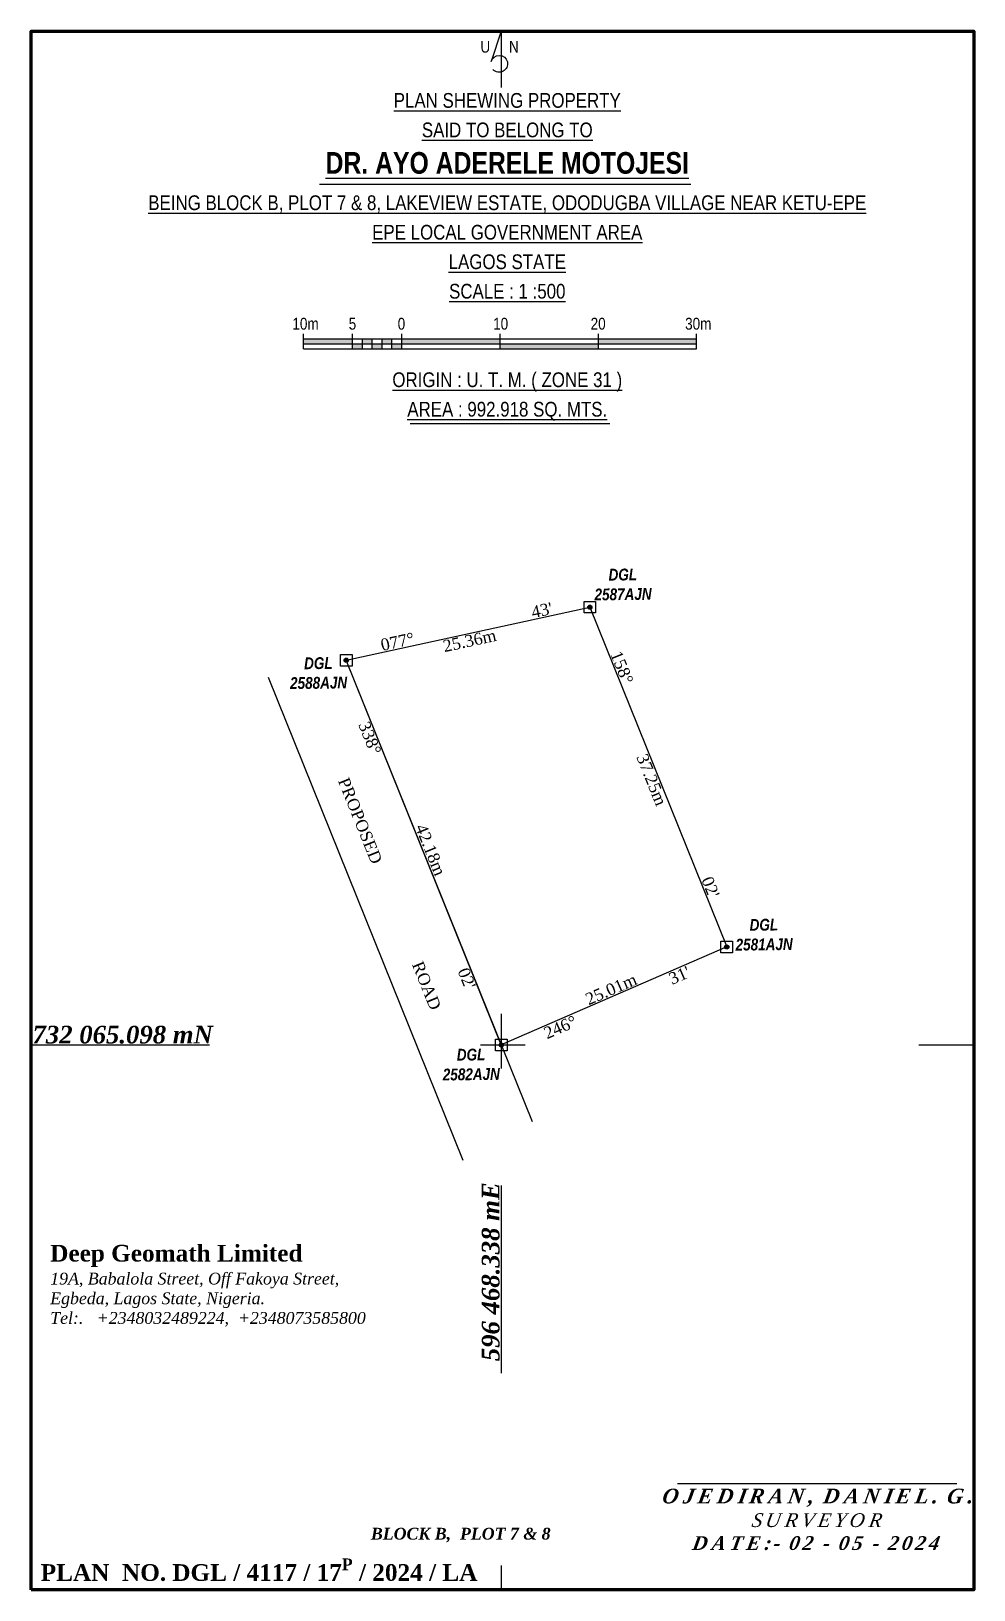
# Model space of a CAD drawing. Header units: metres. Extents: x 527079 to 600981, y 729644 to 782828.
# Drawn here: x 598060.3 to 598156.2, y 730780.3 to 730938.8 of the extents above; entities that cross this region are included whole.
import ezdxf

# ---------------------------------------------------------------- set-up
doc = ezdxf.new("R2010")
doc.units = ezdxf.units.M
doc.header["$MEASUREMENT"] = 0
doc.layers.add('adjusted', color=7, linetype='Continuous')
doc.layers.add('GRID&TITLE', color=7, linetype='Continuous')
doc.styles.add('style2', font='')
doc.styles.get('style2').set_extended_font_data('Arial Black')

msp = doc.modelspace()

# ---------------------------------------------------------------- texts
at = {"color": 0}
for s, insert, char_height, width, attachment_point in [('{\\fArial Narrow|b0|i0|c0|p34;U     N}', (598107.93092, 730937.84596), 1.2, 26.925119, 2), ('{\\fArial Narrow|b0|i0|c0|p34;10m}', (598088.19045, 730909.68039), 1.2, 26.925119, 2), ('{\\fArial Narrow|b0|i0|c0|p34;5}', (598092.96664, 730909.68039), 1.2, 26.925119, 2), ('{\\fArial Narrow|b0|i0|c0|p34;0}', (598097.94905, 730909.68039), 1.2, 26.925119, 2), ('{\\fArial Narrow|b0|i0|c0|p34;10}', (598108.04176, 730909.68039), 1.2, 26.925119, 2), ('{\\fArial Narrow|b0|i0|c0|p34;20}', (598117.95882, 730909.68039), 1.2, 26.925119, 2), ('{\\fArial Narrow|b0|i0|c0|p34;30m}', (598128.14479, 730909.68039), 1.2, 26.925119, 2), ('{\\fTimes New Roman|b1|i1|c0|p18;732 065.098 mN}', (598060.41449, 730837.68864), 1.8, 45.9628771, 1), ('\\pi0.2701;{\\fTimes New Roman|b1|i1|c0|p18;\\H0.8824x;\\Q10.5;\\T1.3;OJEDIRAN, DANIEL. G.\\H1.1x;\\P\\fTimes New Roman|b0|i1|c0|p18;\\H0.8485x;SURVEYOR\\fTimes New Roman|b1|i1|c0|p18;\\P\\pi0;DATE:- 02 - 05 - 2024}', (598140.17268, 730790.61994), 1.7, 31.4335511, 2), ('{\\fTimes New Roman|b1|i1|c0|p18;BLOCK B,  PLOT 7 & 8}', (598094.84001, 730786.63955), 1.2, 45.9628771, 1), ('\\A1;{\\fTimes New Roman|b1|i0|c0|p18;\\H1.03x;PLAN  NO.\\H0.9706x; \\H1.03x;DGL / 4117 / 17\\H0.7x;\\SP^ ;\\H1.429x; / 2024 / LA}', (598061.25055, 730783.52023), 1.65, 98.1290386, 1)]:
    msp.add_mtext(s, dxfattribs=dict(at, insert=insert, char_height=char_height, width=width, attachment_point=attachment_point))
at = {"color": 0, "insert": (598108.71375, 730932.53735), "char_height": 1.5, "width": 113.0007569, "attachment_point": 2, "line_spacing_factor": 1.2}
msp.add_mtext('{\\fArial Narrow|b0|i0|c0|p34;\\LPLAN SHEWING PROPERTY\\PSAID TO BELONG TO\\P\\fArial Narrow|b1|i0|c0|p34;\\H1.467x;DR. AYO ADERELE MOTOJESI \\P\\fArial Narrow|b0|i0|c0|p34;\\H0.6817x;BEING BLOCK B, PLOT 7 & 8, LAKEVIEW ESTATE, ODODUGBA VILLAGE NEAR KETU-EPE\\PEPE \\H0.9995x;LOCAL GOVERNMENT AREA\\PLAGOS STATE\\PSCALE : 1 :500\\P\\P\\PORIGIN : U. T. M. ( ZONE 31 )\\PAREA : 992.918 SQ. MTS.}', dxfattribs=at)
at = {"color": 0}
for s, insert, char_height, width, attachment_point, rotation in [('\\pxt115;{\\fArial Narrow|b1|i1|c0|p34;DGL\\P2587AJN}', (598120.45946, 730884.17454), 1.2, 278.2584131, 2, 0.6991952), ('\\pxt115;{\\fArial Narrow|b1|i1|c0|p34;DGL\\P2588AJN}', (598089.48761, 730875.16438), 1.2, 278.2584131, 2, 0.6991952), ('\\pxt115;{\\fArial Narrow|b1|i1|c0|p34;DGL\\P2581AJN}', (598134.80933, 730848.56557), 1.2, 278.2584131, 2, 0.6991952), ('\\pxt115;{\\fArial Narrow|b1|i1|c0|p34;DGL\\P2582AJN}', (598105.02208, 730835.36009), 1.2, 278.2584131, 2, 0.6991952), ('{\\fTimes New Roman|b1|i1|c0|p18;596 468.338 mE}', (598106.11997, 730803.57769), 1.8, 46.6762144, 1, 90)]:
    msp.add_mtext(s, dxfattribs=dict(at, insert=insert, char_height=char_height, width=width, attachment_point=attachment_point, rotation=rotation))
at = {"color": 0, "linetype": 'Continuous', "lineweight": -3, "char_height": 1.2}
for s, insert, attachment_point, rotation in [("{\\fTimes New Roman|b0|i0|c0|p18;077°                           43'}", (598104.69663, 730877.6785), 8, 12.2795445), ('{\\fTimes New Roman|b0|i0|c0|p18;25.36m}', (598104.7498, 730877.43422), 2, 12.2795445), ("{\\fTimes New Roman|b0|i0|c0|p18;158°                                               02'}", (598124.19459, 730863.02519), 8, 291.9588017), ("{\\fTimes New Roman|b0|i0|c0|p18;338°                                                    02'}", (598100.10351, 730855.25214), 2, 291.9588017), ('{\\fTimes New Roman|b0|i0|c0|p18;37.25m}', (598123.96273, 730862.9317), 2, 291.9588017), ('{\\fTimes New Roman|b0|i0|c0|p18;PROPOSED                        ROAD}', (598096.17918, 730850.88639), 8, 291.9588017), ('{\\fTimes New Roman|b0|i0|c0|p18;42.18m}', (598100.33537, 730855.34563), 8, 291.9588017), ("{\\fTimes New Roman|b0|i0|c0|p18;246°                       31'}", (598119.62469, 730840.60633), 2, 23.482616), ('{\\fTimes New Roman|b0|i0|c0|p18;25.01m}', (598119.52507, 730840.83562), 8, 23.482616)]:
    msp.add_mtext(s, dxfattribs=dict(at, insert=insert, attachment_point=attachment_point, rotation=rotation))
at = {"layer": 'GRID&TITLE', "color": 0, "insert": (598062.21738, 730815.41275), "char_height": 1.5, "width": 117.584978, "attachment_point": 1, "style": 'style2'}
msp.add_mtext('{\\fTimes New Roman|b1|i0|c0|p18;\\H1.133x;Deep Geomath Limited\\P\\fTimes New Roman|b0|i1|c0|p18;\\H0.7061x;19A, Babalola Street, Off Fakoya Street, \\PEgbeda, Lagos State, Nigeria.\\PTel:.   +2348032489224,  +2348073585800}', dxfattribs=at)

# ---------------------------------------------------------------- hatches: boundary and pattern name
h = msp.add_hatch(color=0)
h.paths.add_polyline_path([(598092.97822, 730907.53946), (598087.97822, 730907.53946), (598087.97822, 730907.03946), (598092.97822, 730907.03946)])
h.paths.add_polyline_path([(598107.97822, 730907.53946), (598097.97822, 730907.53946), (598097.97822, 730907.03946), (598107.97822, 730907.03946)])
h.paths.add_polyline_path([(598127.97822, 730907.53946), (598117.97822, 730907.53946), (598117.97822, 730907.03946), (598127.97822, 730907.03946)])
h = msp.add_hatch(color=0)
h.paths.add_polyline_path([(598096.97822, 730907.03946), (598096.97822, 730906.53946), (598097.97822, 730906.53946), (598097.97822, 730907.03946)])
h.paths.add_polyline_path([(598095.97822, 730907.53946), (598095.97822, 730907.03946), (598096.97822, 730907.03946), (598096.97822, 730907.53946)])
h.paths.add_polyline_path([(598095.97822, 730906.53946), (598095.97822, 730907.03946), (598094.97822, 730907.03946), (598094.97822, 730906.53946)])
h.paths.add_polyline_path([(598093.97822, 730907.53946), (598093.97822, 730907.03946), (598094.97822, 730907.03946), (598094.97822, 730907.53946)])
h.paths.add_polyline_path([(598092.97822, 730907.03946), (598092.97822, 730906.53946), (598093.97822, 730906.53946), (598093.97822, 730907.03946)])
for points in [[(598117.97822, 730907.03946), (598107.97822, 730907.03946), (598107.97822, 730906.53946), (598117.97822, 730906.53946)], [(598117.32863, 730880.25327, 1), (598116.89862, 730880.25327, 1)], [(598092.54782, 730874.85945, 1), (598092.11781, 730874.85945, 1)], [(598131.2587, 730845.70362, 1), (598130.82869, 730845.70362, 1)], [(598108.32107, 730835.73833, 1), (598107.89105, 730835.73833, 1)]]:
    msp.add_hatch(color=0).paths.add_polyline_path(points)

# ---------------------------------------------------------------- linework, layer by layer
at = {"color": 0}
for p, q in [((598087.97822, 730906.53946), (598087.97822, 730908.03946)), ((598087.97822, 730906.53946), (598087.97822, 730908.03946)), ((598092.97822, 730906.53946), (598092.97822, 730908.03946)), ((598092.97822, 730906.53946), (598092.97822, 730908.03946)), ((598093.97822, 730906.53946), (598093.97822, 730907.53946)), ((598094.97822, 730906.53946), (598094.97822, 730907.53946)), ((598095.97822, 730906.53946), (598095.97822, 730907.53946)), ((598096.97822, 730906.53946), (598096.97822, 730907.53946)), ((598097.97822, 730906.53946), (598097.97822, 730908.03946)), ((598107.97822, 730906.53946), (598107.97822, 730908.03946)), ((598117.97822, 730906.53946), (598117.97822, 730908.03946)), ((598127.97822, 730906.53946), (598127.97822, 730908.03946)), ((598107.97822, 730907.03946), (598117.97822, 730907.03946)), ((598126.02489, 730791.14564), (598154.44386, 730791.14564))]:
    msp.add_line(p, q, dxfattribs=at)
msp.add_lwpolyline([(598108.10606, 730938.82881), (598107.06109, 730935.74296, -3.816456624), (598107.25532, 730934.92258)], format="xyb", dxfattribs=at)
for points in [[(598108.10606, 730938.82881), (598108.10606, 730933.09153)], [(598089.60921, 730923.26761), (598127.4046, 730923.26761)], [(598087.97822, 730907.53946), (598127.97822, 730907.53946)], [(598087.97822, 730907.03946), (598107.97822, 730907.03946)], [(598087.97822, 730906.53946), (598127.97822, 730906.53946)], [(598117.97822, 730907.03946), (598127.97822, 730907.03946)], [(598098.82471, 730898.94596), (598119.16219, 730898.94596)], [(598116.52477, 730880.84212), (598117.70247, 730880.84212), (598117.70247, 730879.66442), (598116.52477, 730879.66442), (598116.52477, 730880.84212)], [(598091.74397, 730875.4483), (598092.92166, 730875.4483), (598092.92166, 730874.2706), (598091.74397, 730874.2706), (598091.74397, 730875.4483)], [(598111.26441, 730827.90492), (598092.33281, 730874.85945)], [(598084.40295, 730873.13342), (598104.21023, 730824.00703)], [(598130.45485, 730846.29247), (598131.63254, 730846.29247), (598131.63254, 730845.11477), (598130.45485, 730845.11477), (598130.45485, 730846.29247)], [(598108.10606, 730838.9081), (598108.10606, 730833.34959)], [(598107.51721, 730836.32717), (598108.69491, 730836.32717), (598108.69491, 730835.14948), (598107.51721, 730835.14948), (598107.51721, 730836.32717)], [(598060.27969, 730835.73833), (598078.41291, 730835.73833)], [(598106.00203, 730835.73833), (598110.52303, 730835.73833)], [(598150.57804, 730835.73833), (598156.17769, 730835.73833)], [(598108.10606, 730821.43249), (598108.10606, 730802.37903)], [(598108.10606, 730782.81622), (598108.10606, 730780.33181)]]:
    msp.add_lwpolyline(points, dxfattribs=at)
msp.add_lwpolyline([(598092.33281, 730874.85945), (598117.11362, 730880.25327), (598131.0437, 730845.70362), (598108.10606, 730835.73833)], close=True, dxfattribs=at)
for centre in [(598117.11362, 730880.25327), (598092.33281, 730874.85945), (598131.0437, 730845.70362), (598108.10606, 730835.73833)]:
    msp.add_circle(centre, 0.21501, dxfattribs=at)
at = {"layer": 'adjusted', "color": 0, "lineweight": 100}
msp.add_lwpolyline([(598060.27969, 730780.33181), (598060.27969, 730938.82881), (598156.17769, 730938.82881), (598156.17769, 730780.33181)], close=True, dxfattribs=at)

msp.set_redraw_order([(e.dxf.handle, doc.entitydb.next_handle()) for e in msp.query("TEXT MTEXT ATTDEF DIMENSION ARC_DIMENSION")])  # texts and dimensions are drawn at this point

doc.saveas('drawing.dxf')
